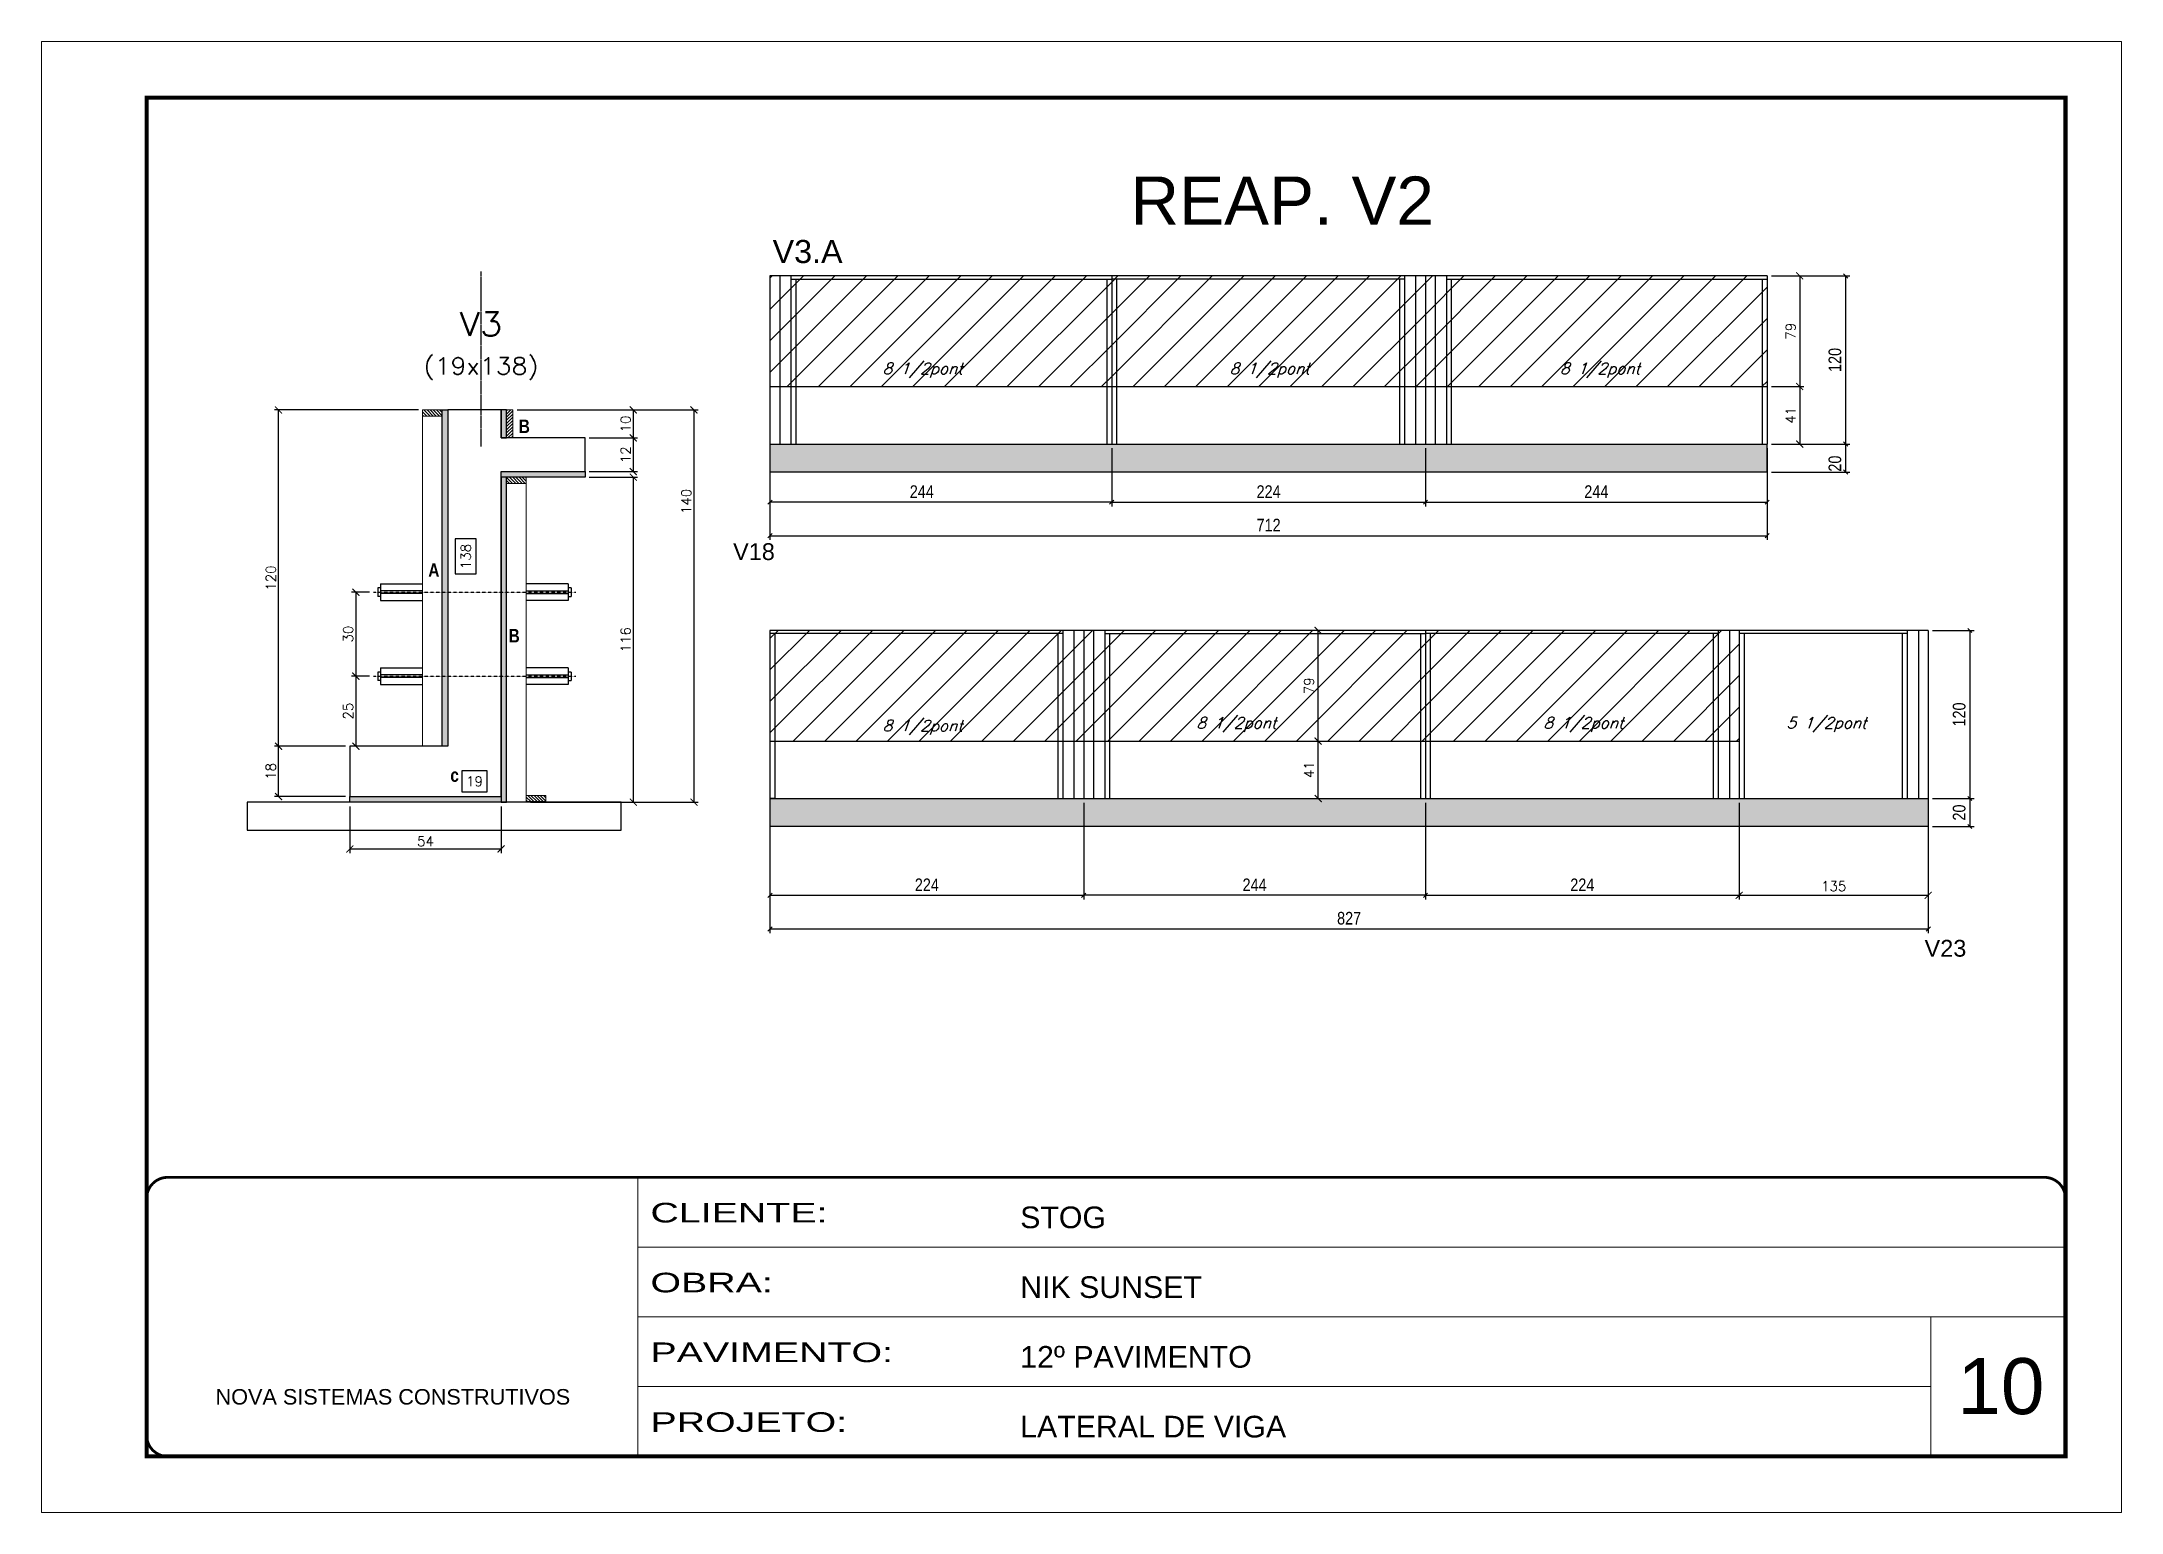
# Model space of a CAD drawing. Extents: x -10448 to -1189, y -11772 to 17235.
# Drawn here: x -8850 to -7365, y 13497 to 14547 of the extents above; entities that cross this region are included whole.
import ezdxf
from ezdxf.enums import TextEntityAlignment as Align

# ---------------------------------------------------------------- set-up
doc = ezdxf.new("R2010")
doc.units = 0
for name, pattern in [('CONTINUO', [0]), ('DASHED', [0.75, 0.5, -0.25]), ('HIDDEN', [0.375, 0.25, -0.125])]:
    doc.linetypes.add(name, pattern=pattern)
for name, color, linetype in [('5', 5, 'Continuous'), ('barrote', 251, 'Continuous'), ('COTA', 241, 'Continuous'), ('Cota Seção (2x)', 4, 'Continuous'), ('detalhes', 4, 'Continuous'), ('NOMENCLATURA', 7, 'Continuous'), ('Painéis', 200, 'Continuous'), ('PONTALETE', 7, 'Continuous'), ('Reaproveitamento', 251, 'Continuous'), ('SARR_2.2x7', 40, 'Continuous'), ('SARR_3.5x7', 81, 'Continuous'), ('TENSOR', 3, 'Continuous'), ('texto', 7, 'Continuous'), ('Texto de Titulo', 7, 'Continuous'), ('Texto Qtd Sarr', 242, 'Continuous')]:
    doc.layers.add(name, color=color, linetype=linetype)
for name, color, linetype, lineweight in [('CARIMBO', 255, 'Continuous', 9), ('CONCRETO', 251, 'Continuous', 25), ('Folhas', 255, 'Continuous', 9), ('Hachura', 251, 'Continuous', 9), ('Madeira', 126, 'Continuous', 18), ('SARRAFO DE PRESSAO', 251, 'DASHED', 9), ('Texto Seção', 7, 'Continuous', 15)]:
    doc.layers.add(name, color=color, linetype=linetype, lineweight=lineweight)
doc.styles.add('ARIAL', font='arial.ttf')
doc.styles.add('COTA TECNICA-50', font='techl___.ttf', dxfattribs={"height": 9})
doc.styles.add('Romans', font='romans.shx')
doc.styles.get("Standard").update_dxf_attribs({"font": 'arial.ttf'})
doc.styles.add('TECNICA', font='techb___.ttf', dxfattribs={"height": 10})
doc.styles.add('Tecnologia', font='')
doc.styles.get('Tecnologia').set_extended_font_data('Forgotten Futurist')
doc.dimstyles.new('COTA PAINEL-50', dxfattribs={"dimtxt": 9, "dimasz": 3, "dimexe": 3, "dimexo": 3, "dimgap": 3, "dimtad": 1, "dimdec": 1, "dimzin": 12, "dimdsep": 46, "dimtxsty": 'COTA TECNICA-50', "dimblk1": 'OBLIQUE', "dimblk2": 'OBLIQUE', "dimsah": 1, "dimcen": 0.9, "dimclrd": 4, "dimclre": 4, "dimclrt": 240, "dimadec": 1, "dimazin": 3, "dimtfac": 1, "dimtdec": 1, "dimtmove": 0, "dimatfit": 3, "dimfxl": 1, "dimtolj": 1, "dimtzin": 12, "dimarcsym": 0})
doc.dimstyles.new('Cota Paínel', dxfattribs={"dimtxt": 7, "dimasz": 5, "dimexe": 3, "dimexo": 3, "dimgap": 3, "dimtad": 1, "dimdec": 1, "dimzin": 12, "dimdsep": 46, "dimtxsty": 'Romans', "dimblk": 'ARCHTICK', "dimcen": 0, "dimclrd": 4, "dimclre": 4, "dimclrt": 1, "dimadec": 1, "dimazin": 3, "dimtfac": 1, "dimtdec": 1, "dimtmove": 0, "dimatfit": 3, "dimldrblk": 'OBLIQUE', "dimfxl": 1, "dimtolj": 1, "dimtzin": 12, "dimarcsym": 0})
doc.dimstyles.new('Cota Seção (2x)', dxfattribs={"dimtxt": 7, "dimasz": 5, "dimexe": 3, "dimexo": 3, "dimgap": 2, "dimtad": 3, "dimdec": 1, "dimlfac": 0.5, "dimzin": 12, "dimdsep": 46, "dimtxsty": 'Romans', "dimblk": 'ARCHTICK', "dimcen": 0, "dimclrd": 4, "dimclre": 4, "dimclrt": 1, "dimadec": 1, "dimazin": 3, "dimtfac": 1, "dimtdec": 1, "dimtmove": 0, "dimatfit": 3, "dimldrblk": 'OBLIQUE', "dimfxl": 1, "dimtolj": 1, "dimtzin": 12, "dimarcsym": 0})
doc.dimstyles.new('Cota Seção interna', dxfattribs={"dimtxt": 7, "dimasz": 6, "dimexe": 0.18, "dimexo": 2, "dimgap": -4, "dimtad": 3, "dimdec": 1, "dimlfac": 0.5, "dimzin": 12, "dimdsep": 46, "dimtxsty": 'Romans', "dimblk": 'ARCHTICK', "dimcen": 0.09, "dimse1": 1, "dimse2": 1, "dimsd1": 1, "dimsd2": 1, "dimclrd": 180, "dimclre": 5, "dimclrt": 1, "dimadec": 0, "dimazin": 3, "dimtfac": 1, "dimtdec": 1, "dimtofl": 0, "dimtmove": 0, "dimatfit": 3, "dimldrblk": 'ARCHTICK', "dimfxl": 1, "dimtolj": 1, "dimtzin": 0, "dimarcsym": 0})
pattern_1 = [(45, (0, -34.507), (-11.22532, 11.22532), [])]

msp = doc.modelspace()

# ---------------------------------------------------------------- texts
at = {"layer": '5', "linetype": 'Continuous'}
for s, p in [('V18', (-8356.06, 14176.97)), ('V23', (-7505.33, 13893.8))]:
    msp.add_text(s, height=12, rotation=0.00004, dxfattribs=at).set_placement(p)
at = {"layer": 'CARIMBO', "style": 'ARIAL'}
msp.add_text('10', height=40, dxfattribs=at).set_placement((-7481.92, 13567.22))
at = {"layer": 'detalhes', "style": 'TECNICA'}
for s, p in [('B', (-8509.08, 14267.64)), ('A', (-8573.67, 14165.03)), ('B', (-8516.31, 14118.13)), ('c', (-8557.94, 14018.6))]:
    msp.add_text(s, height=9.6, rotation=360, dxfattribs=at).set_placement(p)
at = {"layer": 'NOMENCLATURA', "linetype": 'Continuous'}
msp.add_text('V3.A', height=16.5, dxfattribs=at).set_placement((-8327.83, 14388.97))
at = {"layer": 'PONTALETE', "linetype": 'Continuous'}
msp.add_text('REAP. V2', height=34.458, dxfattribs=at).set_placement((-8072.34, 14416.3))
at = {"layer": 'texto', "color": 2, "char_height": 8, "attachment_point": 5, "style": 'Romans'}
for s, insert in [('{\\Q19;\\C256;8 1/2pont}', (-8220.68, 14312.42)), ('{\\Q19;\\C256;8 1/2pont}', (-7972.88, 14312.42)), ('{\\Q19;\\C256;8 1/2pont}', (-7737.04, 14312.42)), ('{\\Q19;\\C256;8 1/2pont}', (-8220.68, 14057.4)), ('{\\Q19;\\C256;8 1/2pont}', (-7996.68, 14059.4)), ('{\\Q19;\\C256;8 1/2pont}', (-7748.88, 14059.4)), ('{\\Q19;\\C256;5 1/2pont}', (-7575.33, 14059.4))]:
    msp.add_mtext(s, dxfattribs=dict(at, insert=insert))

# ---------------------------------------------------------------- blocks, each defined once
blk = doc.blocks.new('9999999999')
at = {"color": 30, "linetype": 'CONTINUO'}
for p, q in [((98564.6, 34230.2), (98564.6, 34429.4)), ((98564.6, 34379.6), (99584, 34379.6)), ((98564.6, 34329.8), (99488, 34329.8)), ((99584, 34329.8), (99488, 34329.8)), ((99488, 34329.8), (99488, 34230.2)), ((98564.6, 34280), (99488, 34280))]:
    blk.add_line(p, q, dxfattribs=at)
at = {"color": 30, "linetype": 'CONTINUO', "const_width": 2}
blk.add_lwpolyline([(99584, 34230.2), (99584, 34414.4, 0.414214), (99569, 34429.4), (98229, 34429.4, 0.414214), (98214, 34414.4), (98214, 34245.2, 0.414214), (98229, 34230.2), (99584, 34230.2)], format="xyb", dxfattribs=at)
at = {"layer": 'Folhas'}
blk.add_lwpolyline([(98139, 34190.2), (99624, 34190.2), (99624, 35240.2), (98139, 35240.2)], close=True, dxfattribs=at)
at = {"layer": 'Folhas', "color": 30, "const_width": 3}
blk.add_lwpolyline([(98214, 34230.2), (99584, 34230.2), (99584, 35200.2), (98214, 35200.2)], close=True, dxfattribs=at)
at = {"color": 7, "linetype": 'Continuous', "ltscale": 5, "style": 'ARIAL'}
for s, height, p in [('STOG', 15.48, (98837.7, 34393.1)), ('NIK SUNSET', 15.48, (98837.7, 34343.3)), ('12º PAVIMENTO', 15.483, (98837.7, 34293.5)), ('NOVA SISTEMAS CONSTRUTIVOS', 11.059, (98263.2, 34267.2)), ('LATERAL DE VIGA', 15.483, (98837.7, 34243.7))]:
    blk.add_text(s, height=height, dxfattribs=at).set_placement(p)
at = {"layer": 'Folhas', "color": 7, "style": 'Tecnologia', "width": 1.5}
for s, p in [('CLIENTE:', (98573.7, 34397.2)), ('OBRA:', (98573.7, 34347.3)), ('PAVIMENTO:', (98573.7, 34297.5)), ('PROJETO:', (98573.7, 34247.7))]:
    blk.add_text(s, height=14, dxfattribs=at).set_placement(p)
blk = doc.blocks.new('_ArchTick')
at = {"color": 0, "linetype": 'ByBlock', "const_width": 0.15}
blk.add_lwpolyline([(-0.5, -0.5), (0.5, 0.5)], dxfattribs=at)
blk = doc.blocks.new('*D159')
at = {"layer": 'COTA', "color": 4, "lineweight": -2, "transparency": 16777216}
for p, q in [((-8510.3, 14284.1), (-8424.3, 14284.1)), ((-8427.3, 14284.1), (-8427.3, 14264.1)), ((-8458.7, 14264.1), (-8424.3, 14264.1))]:
    blk.add_line(p, q, dxfattribs=at)
at = {"layer": 'Defpoints', "color": 0, "transparency": 16777216}
for p in [(-8513.3, 14284.1), (-8461.7, 14264.1), (-8427.3, 14264.1)]:
    blk.add_point(p, dxfattribs=at)
at = {"layer": 'COTA', "color": 4, "lineweight": -2, "transparency": 16777216, "xscale": 5, "yscale": 5, "zscale": 5}
for p, rotation in [((-8427.3, 14284.1), 90), ((-8427.3, 14264.1), 270)]:
    blk.add_blockref('_ArchTick', p, dxfattribs=dict(at, rotation=rotation))
at = {"layer": 'COTA', "color": 1, "transparency": 16777216, "insert": (-8432.8, 14274.1), "char_height": 7, "attachment_point": 5, "rotation": 90, "style": 'Romans'}
blk.add_mtext('\\A1;10', dxfattribs=at)
blk = doc.blocks.new('_Oblique')
at = {"color": 0, "linetype": 'ByBlock', "lineweight": -2}
blk.add_line((-0.5, -0.5), (0.5, 0.5), dxfattribs=at)
blk = doc.blocks.new('*D160')
at = {"layer": 'COTA', "color": 4, "lineweight": -2, "transparency": 16777216}
for p, q in [((-8615.7, 14094), (-8628.4, 14094)), ((-8625.4, 14094), (-8625.4, 14044.1)), ((-8615.7, 14044.1), (-8628.4, 14044.1))]:
    blk.add_line(p, q, dxfattribs=at)
at = {"layer": 'Defpoints', "color": 0, "transparency": 16777216}
for p in [(-8612.7, 14094), (-8625.4, 14044.1), (-8612.7, 14044.1)]:
    blk.add_point(p, dxfattribs=at)
at = {"layer": 'COTA', "color": 4, "lineweight": -2, "transparency": 16777216, "xscale": 5, "yscale": 5, "zscale": 5}
for p, rotation in [((-8625.4, 14094), 90), ((-8625.4, 14044.1), 270)]:
    blk.add_blockref('_ArchTick', p, dxfattribs=dict(at, rotation=rotation))
at = {"layer": 'COTA', "color": 1, "transparency": 16777216, "insert": (-8630.9, 14069.1), "char_height": 7, "attachment_point": 5, "rotation": 90, "style": 'Romans'}
blk.add_mtext('\\A1;25', dxfattribs=at)
blk = doc.blocks.new('*D161')
at = {"layer": 'COTA', "color": 4, "lineweight": -2, "transparency": 16777216}
for p, q in [((-8458.7, 14264.1), (-8424.3, 14264.1)), ((-8427.3, 14264.1), (-8427.3, 14240.1)), ((-8458.7, 14240.1), (-8424.3, 14240.1))]:
    blk.add_line(p, q, dxfattribs=at)
at = {"layer": 'Defpoints', "color": 0, "transparency": 16777216}
for p in [(-8461.7, 14264.1), (-8461.7, 14240.1), (-8427.3, 14240.1)]:
    blk.add_point(p, dxfattribs=at)
at = {"layer": 'COTA', "color": 4, "lineweight": -2, "transparency": 16777216, "xscale": 5, "yscale": 5, "zscale": 5}
for p, rotation in [((-8427.3, 14264.1), 90), ((-8427.3, 14240.1), 270)]:
    blk.add_blockref('_ArchTick', p, dxfattribs=dict(at, rotation=rotation))
at = {"layer": 'COTA', "color": 1, "transparency": 16777216, "insert": (-8432.8, 14252.1), "char_height": 7, "attachment_point": 5, "rotation": 90, "style": 'Romans'}
blk.add_mtext('\\A1;12', dxfattribs=at)
blk = doc.blocks.new('*D162')
at = {"layer": 'COTA', "color": 4, "lineweight": -2, "transparency": 16777216}
for p, q in [((-8458.7, 14236.1), (-8424.3, 14236.1)), ((-8427.3, 14236.1), (-8427.3, 14004.1)), ((-8500.7, 14004.1), (-8424.3, 14004.1))]:
    blk.add_line(p, q, dxfattribs=at)
at = {"layer": 'Defpoints', "color": 0, "transparency": 16777216}
for p in [(-8461.7, 14236.1), (-8503.7, 14004.1), (-8427.3, 14004.1)]:
    blk.add_point(p, dxfattribs=at)
at = {"layer": 'COTA', "color": 4, "lineweight": -2, "transparency": 16777216, "xscale": 5, "yscale": 5, "zscale": 5}
for p, rotation in [((-8427.3, 14236.1), 90), ((-8427.3, 14004.1), 270)]:
    blk.add_blockref('_ArchTick', p, dxfattribs=dict(at, rotation=rotation))
at = {"layer": 'COTA', "color": 1, "transparency": 16777216, "insert": (-8432.8, 14120.1), "char_height": 7, "attachment_point": 5, "rotation": 90, "style": 'Romans'}
blk.add_mtext('\\A1;116', dxfattribs=at)
blk = doc.blocks.new('*D163')
at = {"layer": 'COTA', "color": 4, "lineweight": -2, "transparency": 16777216}
for p, q in [((-8510.3, 14284.1), (-8381, 14284.1)), ((-8384, 14284.1), (-8384, 14004.1)), ((-8500.7, 14004.1), (-8381, 14004.1))]:
    blk.add_line(p, q, dxfattribs=at)
at = {"layer": 'Defpoints', "color": 0, "transparency": 16777216}
for p in [(-8513.3, 14284.1), (-8503.7, 14004.1), (-8384, 14004.1)]:
    blk.add_point(p, dxfattribs=at)
at = {"layer": 'COTA', "color": 4, "lineweight": -2, "transparency": 16777216, "xscale": 5, "yscale": 5, "zscale": 5}
for p, rotation in [((-8384, 14284.1), 90), ((-8384, 14004.1), 270)]:
    blk.add_blockref('_ArchTick', p, dxfattribs=dict(at, rotation=rotation))
at = {"layer": 'COTA', "color": 1, "transparency": 16777216, "insert": (-8389.5, 14218.8), "char_height": 7, "attachment_point": 5, "rotation": 90, "style": 'Romans'}
blk.add_mtext('\\A1;140', dxfattribs=at)
blk = doc.blocks.new('*D164')
at = {"layer": 'Cota Seção (2x)', "color": 180, "lineweight": -2, "transparency": 16777216}
for p, q in [((-8539.4, 14192), (-8554.4, 14192)), ((-8554.4, 14192), (-8554.4, 14167)), ((-8539.4, 14167), (-8539.4, 14192)), ((-8554.4, 14167), (-8539.4, 14167))]:
    blk.add_line(p, q, dxfattribs=at)
at = {"layer": 'Defpoints', "color": 0, "transparency": 16777216}
for p in [(-8521.7, 14284.1), (-8535.4, 14008.1), (-8521.7, 14008.1)]:
    blk.add_point(p, dxfattribs=at)
at = {"layer": 'Cota Seção (2x)', "color": 1, "transparency": 16777216, "insert": (-8546.9, 14179.5), "char_height": 7, "attachment_point": 5, "rotation": 90, "style": 'Romans'}
blk.add_mtext('\\A1;138', dxfattribs=at)
blk = doc.blocks.new('*D165')
at = {"layer": 'COTA', "color": 4, "lineweight": -2, "transparency": 16777216}
for p, q in [((-8629.7, 14001.1), (-8629.7, 13967.7)), ((-8521.7, 14001.1), (-8521.7, 13967.7)), ((-8629.7, 13970.7), (-8521.7, 13970.7))]:
    blk.add_line(p, q, dxfattribs=at)
at = {"layer": 'Defpoints', "color": 0, "transparency": 16777216}
for p in [(-8629.7, 14004.1), (-8521.7, 14004.1), (-8521.7, 13970.7)]:
    blk.add_point(p, dxfattribs=at)
at = {"layer": 'COTA', "color": 4, "lineweight": -2, "transparency": 16777216, "xscale": 5, "yscale": 5, "zscale": 5, "rotation": 180}
blk.add_blockref('_ArchTick', (-8629.7, 13970.7), dxfattribs=at)
at = {"layer": 'COTA', "color": 4, "lineweight": -2, "transparency": 16777216, "xscale": 5, "yscale": 5, "zscale": 5}
blk.add_blockref('_ArchTick', (-8521.7, 13970.7), dxfattribs=at)
at = {"layer": 'COTA', "color": 1, "transparency": 16777216, "insert": (-8575.7, 13976.2), "char_height": 7, "attachment_point": 5, "style": 'Romans'}
blk.add_mtext('\\A1;54', dxfattribs=at)
blk = doc.blocks.new('*D166')
at = {"layer": 'Cota Seção (2x)', "color": 180, "lineweight": -2, "transparency": 16777216}
for p, q in [((-8531.7, 14026.5), (-8549.7, 14026.5)), ((-8549.7, 14026.5), (-8549.7, 14011.5)), ((-8531.7, 14011.5), (-8531.7, 14026.5)), ((-8549.7, 14011.5), (-8531.7, 14011.5))]:
    blk.add_line(p, q, dxfattribs=at)
at = {"layer": 'Defpoints', "color": 0, "transparency": 16777216}
for p in [(-8559.7, 14284.1), (-8521.7, 14284.1), (-8521.7, 14007.5)]:
    blk.add_point(p, dxfattribs=at)
at = {"layer": 'Cota Seção (2x)', "color": 1, "transparency": 16777216, "insert": (-8540.7, 14019), "char_height": 7, "attachment_point": 5, "style": 'Romans'}
blk.add_mtext('\\A1;19', dxfattribs=at)
blk = doc.blocks.new('*D167')
at = {"layer": 'COTA', "color": 4, "lineweight": -2, "transparency": 16777216}
for p, q in [((-8632.7, 14044.1), (-8683.6, 14044.1)), ((-8680.6, 14008.1), (-8680.6, 14044.1)), ((-8632.7, 14008.1), (-8683.6, 14008.1))]:
    blk.add_line(p, q, dxfattribs=at)
at = {"layer": 'Defpoints', "color": 0, "transparency": 16777216}
for p in [(-8680.6, 14044.1), (-8629.7, 14044.1), (-8629.7, 14008.1)]:
    blk.add_point(p, dxfattribs=at)
at = {"layer": 'COTA', "color": 4, "lineweight": -2, "transparency": 16777216, "xscale": 5, "yscale": 5, "zscale": 5}
for p, rotation in [((-8680.6, 14044.1), 90), ((-8680.6, 14008.1), 270)]:
    blk.add_blockref('_ArchTick', p, dxfattribs=dict(at, rotation=rotation))
at = {"layer": 'COTA', "color": 1, "transparency": 16777216, "insert": (-8686.1, 14026.1), "char_height": 7, "attachment_point": 5, "rotation": 90, "style": 'Romans'}
blk.add_mtext('\\A1;18', dxfattribs=at)
blk = doc.blocks.new('*D168')
at = {"layer": 'COTA', "color": 4, "lineweight": -2, "transparency": 16777216}
for p, q in [((-8580.7, 14284.1), (-8683.6, 14284.1)), ((-8680.6, 14044.1), (-8680.6, 14284.1)), ((-8632.7, 14044.1), (-8683.6, 14044.1))]:
    blk.add_line(p, q, dxfattribs=at)
at = {"layer": 'Defpoints', "color": 0, "transparency": 16777216}
for p in [(-8680.6, 14284.1), (-8577.7, 14284.1), (-8629.7, 14044.1)]:
    blk.add_point(p, dxfattribs=at)
at = {"layer": 'COTA', "color": 4, "lineweight": -2, "transparency": 16777216, "xscale": 5, "yscale": 5, "zscale": 5}
for p, rotation in [((-8680.6, 14284.1), 90), ((-8680.6, 14044.1), 270)]:
    blk.add_blockref('_ArchTick', p, dxfattribs=dict(at, rotation=rotation))
at = {"layer": 'COTA', "color": 1, "transparency": 16777216, "insert": (-8686.1, 14164.1), "char_height": 7, "attachment_point": 5, "rotation": 90, "style": 'Romans'}
blk.add_mtext('\\A1;120', dxfattribs=at)
blk = doc.blocks.new('titulo1')
at = {"layer": 'Defpoints', "color": 252, "linetype": 'HIDDEN', "ltscale": 2}
blk.add_line((0, 0), (0, 125), dxfattribs=at)
at = {"layer": 'Defpoints', "style": 'Romans', "oblique": 15}
blk.add_attdef('FOLHA', text='', height=10, dxfattribs=at).set_placement((0, 15.6), align=Align.MIDDLE_CENTER)
at = {"layer": 'Texto Qtd Sarr', "color": 3, "style": 'Romans', "oblique": 15}
for tag, height, p in [('TITULO', 17, (0, 71.4)), ('SEÇÃO', 12, (0, 41.5))]:
    blk.add_attdef(tag, text='', height=height, dxfattribs=at).set_placement(p, align=Align.MIDDLE_CENTER)
blk = doc.blocks.new('*D169')
at = {"layer": 'COTA', "color": 4, "lineweight": -2, "transparency": 16777216}
for p, q in [((-8615.7, 14154), (-8628.4, 14154)), ((-8625.4, 14154), (-8625.4, 14094.1)), ((-8615.7, 14094.1), (-8628.4, 14094.1))]:
    blk.add_line(p, q, dxfattribs=at)
at = {"layer": 'Defpoints', "color": 0, "transparency": 16777216}
for p in [(-8612.7, 14154), (-8625.4, 14094.1), (-8612.7, 14094.1)]:
    blk.add_point(p, dxfattribs=at)
at = {"layer": 'COTA', "color": 4, "lineweight": -2, "transparency": 16777216, "xscale": 5, "yscale": 5, "zscale": 5}
for p, rotation in [((-8625.4, 14154), 90), ((-8625.4, 14094.1), 270)]:
    blk.add_blockref('_ArchTick', p, dxfattribs=dict(at, rotation=rotation))
at = {"layer": 'COTA', "color": 1, "transparency": 16777216, "insert": (-8630.9, 14124.1), "char_height": 7, "attachment_point": 5, "rotation": 90, "style": 'Romans'}
blk.add_mtext('\\A1;30', dxfattribs=at)
blk = doc.blocks.new('*D170')
at = {"layer": 'COTA', "color": 4, "linetype": 'ByBlock', "lineweight": -2, "transparency": 16777216}
for p, q in [((-8085.7, 14256.8), (-8085.7, 14215.3)), ((-7861.7, 14256.8), (-7861.7, 14215.3)), ((-8085.7, 14218.3), (-7861.7, 14218.3))]:
    blk.add_line(p, q, dxfattribs=at)
at = {"layer": 'Defpoints', "color": 0, "linetype": 'ByBlock', "transparency": 16777216}
for p in [(-8085.7, 14259.8), (-7861.7, 14259.8), (-7861.7, 14218.3)]:
    blk.add_point(p, dxfattribs=at)
at = {"layer": 'COTA', "color": 4, "linetype": 'ByBlock', "lineweight": -2, "transparency": 16777216, "xscale": 3, "yscale": 3, "zscale": 3, "rotation": 180}
blk.add_blockref('_Oblique', (-8085.7, 14218.3), dxfattribs=at)
at = {"layer": 'COTA', "color": 4, "linetype": 'ByBlock', "lineweight": -2, "transparency": 16777216, "xscale": 3, "yscale": 3, "zscale": 3}
blk.add_blockref('_Oblique', (-7861.7, 14218.3), dxfattribs=at)
at = {"layer": 'COTA', "color": 240, "linetype": 'ByBlock', "transparency": 16777216, "insert": (-7973.7, 14225.8), "char_height": 9, "attachment_point": 5, "style": 'COTA TECNICA-50'}
blk.add_mtext('\\A1;224', dxfattribs=at)
blk = doc.blocks.new('*D171')
at = {"layer": 'COTA', "color": 4, "linetype": 'ByBlock', "lineweight": -2, "transparency": 16777216}
for p, q in [((-8329.7, 14256.8), (-8329.7, 14215.3)), ((-8085.7, 14256.8), (-8085.7, 14215.3)), ((-8085.7, 14218.3), (-8329.7, 14218.3))]:
    blk.add_line(p, q, dxfattribs=at)
at = {"layer": 'Defpoints', "color": 0, "linetype": 'ByBlock', "transparency": 16777216}
for p in [(-8329.7, 14259.8), (-8085.7, 14259.8), (-8329.7, 14218.3)]:
    blk.add_point(p, dxfattribs=at)
at = {"layer": 'COTA', "color": 4, "linetype": 'ByBlock', "lineweight": -2, "transparency": 16777216, "xscale": 3, "yscale": 3, "zscale": 3, "rotation": 180}
blk.add_blockref('_Oblique', (-8329.7, 14218.3), dxfattribs=at)
at = {"layer": 'COTA', "color": 4, "linetype": 'ByBlock', "lineweight": -2, "transparency": 16777216, "xscale": 3, "yscale": 3, "zscale": 3}
blk.add_blockref('_Oblique', (-8085.7, 14218.3), dxfattribs=at)
at = {"layer": 'COTA', "color": 240, "linetype": 'ByBlock', "transparency": 16777216, "insert": (-8221.3, 14225.8), "char_height": 9, "attachment_point": 5, "style": 'COTA TECNICA-50'}
blk.add_mtext('\\A1;244', dxfattribs=at)
blk = doc.blocks.new('*D172')
at = {"layer": 'COTA', "color": 4, "linetype": 'ByBlock', "lineweight": -2, "transparency": 16777216}
for p, q in [((-8329.7, 14256.8), (-8329.7, 14191.3)), ((-7617.7, 14236.8), (-7617.7, 14191.3)), ((-8329.7, 14194.3), (-7617.7, 14194.3))]:
    blk.add_line(p, q, dxfattribs=at)
at = {"layer": 'Defpoints', "color": 0, "linetype": 'ByBlock', "transparency": 16777216}
for p in [(-8329.7, 14259.8), (-7617.7, 14239.8), (-7617.7, 14194.3)]:
    blk.add_point(p, dxfattribs=at)
at = {"layer": 'COTA', "color": 4, "linetype": 'ByBlock', "lineweight": -2, "transparency": 16777216, "xscale": 3, "yscale": 3, "zscale": 3, "rotation": 180}
blk.add_blockref('_Oblique', (-8329.7, 14194.3), dxfattribs=at)
at = {"layer": 'COTA', "color": 4, "linetype": 'ByBlock', "lineweight": -2, "transparency": 16777216, "xscale": 3, "yscale": 3, "zscale": 3}
blk.add_blockref('_Oblique', (-7617.7, 14194.3), dxfattribs=at)
at = {"layer": 'COTA', "color": 240, "linetype": 'ByBlock', "transparency": 16777216, "insert": (-7973.7, 14201.9), "char_height": 9, "attachment_point": 5, "style": 'COTA TECNICA-50'}
blk.add_mtext('\\A1;712', dxfattribs=at)
blk = doc.blocks.new('*D173')
at = {"layer": 'COTA', "color": 4, "linetype": 'ByBlock', "lineweight": -2, "transparency": 16777216}
for p, q in [((-7861.7, 14256.8), (-7861.7, 14215.3)), ((-7617.7, 14256.8), (-7617.7, 14215.3)), ((-7861.7, 14218.3), (-7617.7, 14218.3))]:
    blk.add_line(p, q, dxfattribs=at)
at = {"layer": 'Defpoints', "color": 0, "linetype": 'ByBlock', "transparency": 16777216}
for p in [(-7861.7, 14259.8), (-7617.7, 14259.8), (-7617.7, 14218.3)]:
    blk.add_point(p, dxfattribs=at)
at = {"layer": 'COTA', "color": 4, "linetype": 'ByBlock', "lineweight": -2, "transparency": 16777216, "xscale": 3, "yscale": 3, "zscale": 3, "rotation": 180}
blk.add_blockref('_Oblique', (-7861.7, 14218.3), dxfattribs=at)
at = {"layer": 'COTA', "color": 4, "linetype": 'ByBlock', "lineweight": -2, "transparency": 16777216, "xscale": 3, "yscale": 3, "zscale": 3}
blk.add_blockref('_Oblique', (-7617.7, 14218.3), dxfattribs=at)
at = {"layer": 'COTA', "color": 240, "linetype": 'ByBlock', "transparency": 16777216, "insert": (-7739.7, 14225.8), "char_height": 9, "attachment_point": 5, "style": 'COTA TECNICA-50'}
blk.add_mtext('\\A1;244', dxfattribs=at)
blk = doc.blocks.new('*D174')
at = {"layer": 'COTA', "color": 4, "linetype": 'ByBlock', "lineweight": -2, "transparency": 16777216}
for p, q in [((-8329.7, 14003.7), (-8329.7, 13934.6)), ((-8105.7, 14003.7), (-8105.7, 13934.6)), ((-8329.7, 13937.6), (-8105.7, 13937.6))]:
    blk.add_line(p, q, dxfattribs=at)
at = {"layer": 'Defpoints', "color": 0, "linetype": 'ByBlock', "transparency": 16777216}
for p in [(-8329.7, 14006.7), (-8105.7, 14006.7), (-8105.7, 13937.6)]:
    blk.add_point(p, dxfattribs=at)
at = {"layer": 'COTA', "color": 4, "linetype": 'ByBlock', "lineweight": -2, "transparency": 16777216, "xscale": 3, "yscale": 3, "zscale": 3, "rotation": 180}
blk.add_blockref('_Oblique', (-8329.7, 13937.6), dxfattribs=at)
at = {"layer": 'COTA', "color": 4, "linetype": 'ByBlock', "lineweight": -2, "transparency": 16777216, "xscale": 3, "yscale": 3, "zscale": 3}
blk.add_blockref('_Oblique', (-8105.7, 13937.6), dxfattribs=at)
at = {"layer": 'COTA', "color": 240, "linetype": 'ByBlock', "transparency": 16777216, "insert": (-8217.7, 13945.1), "char_height": 9, "attachment_point": 5, "style": 'COTA TECNICA-50'}
blk.add_mtext('\\A1;224', dxfattribs=at)
blk = doc.blocks.new('*D175')
at = {"layer": 'COTA', "color": 4, "linetype": 'ByBlock', "lineweight": -2, "transparency": 16777216}
for p, q in [((-8105.7, 14003.7), (-8105.7, 13934.6)), ((-7861.7, 14003.7), (-7861.7, 13934.6)), ((-7861.7, 13937.6), (-8105.7, 13937.6))]:
    blk.add_line(p, q, dxfattribs=at)
at = {"layer": 'Defpoints', "color": 0, "linetype": 'ByBlock', "transparency": 16777216}
for p in [(-8105.7, 14006.7), (-7861.7, 14006.7), (-8105.7, 13937.6)]:
    blk.add_point(p, dxfattribs=at)
at = {"layer": 'COTA', "color": 4, "linetype": 'ByBlock', "lineweight": -2, "transparency": 16777216, "xscale": 3, "yscale": 3, "zscale": 3, "rotation": 180}
blk.add_blockref('_Oblique', (-8105.7, 13937.6), dxfattribs=at)
at = {"layer": 'COTA', "color": 4, "linetype": 'ByBlock', "lineweight": -2, "transparency": 16777216, "xscale": 3, "yscale": 3, "zscale": 3}
blk.add_blockref('_Oblique', (-7861.7, 13937.6), dxfattribs=at)
at = {"layer": 'COTA', "color": 240, "linetype": 'ByBlock', "transparency": 16777216, "insert": (-7983.7, 13945.1), "char_height": 9, "attachment_point": 5, "style": 'COTA TECNICA-50'}
blk.add_mtext('\\A1;244', dxfattribs=at)
blk = doc.blocks.new('*D176')
at = {"layer": 'COTA', "color": 4, "linetype": 'ByBlock', "lineweight": -2, "transparency": 16777216}
for p, q in [((-7502.7, 14003.7), (-7502.7, 13910.6)), ((-8329.7, 13983.7), (-8329.7, 13910.6)), ((-8329.7, 13913.6), (-7502.7, 13913.6))]:
    blk.add_line(p, q, dxfattribs=at)
at = {"layer": 'Defpoints', "color": 0, "linetype": 'ByBlock', "transparency": 16777216}
for p in [(-7502.7, 14006.7), (-8329.7, 13986.7), (-7502.7, 13913.6)]:
    blk.add_point(p, dxfattribs=at)
at = {"layer": 'COTA', "color": 4, "linetype": 'ByBlock', "lineweight": -2, "transparency": 16777216, "xscale": 3, "yscale": 3, "zscale": 3, "rotation": 180}
blk.add_blockref('_Oblique', (-8329.7, 13913.6), dxfattribs=at)
at = {"layer": 'COTA', "color": 4, "linetype": 'ByBlock', "lineweight": -2, "transparency": 16777216, "xscale": 3, "yscale": 3, "zscale": 3}
blk.add_blockref('_Oblique', (-7502.7, 13913.6), dxfattribs=at)
at = {"layer": 'COTA', "color": 240, "linetype": 'ByBlock', "transparency": 16777216, "insert": (-7916.2, 13921.2), "char_height": 9, "attachment_point": 5, "style": 'COTA TECNICA-50'}
blk.add_mtext('\\A1;827', dxfattribs=at)
blk = doc.blocks.new('*D177')
at = {"layer": 'COTA', "color": 4, "linetype": 'ByBlock', "lineweight": -2, "transparency": 16777216}
for p, q in [((-7861.7, 14003.7), (-7861.7, 13934.6)), ((-7637.7, 14003.7), (-7637.7, 13934.6)), ((-7861.7, 13937.6), (-7637.7, 13937.6))]:
    blk.add_line(p, q, dxfattribs=at)
at = {"layer": 'Defpoints', "color": 0, "linetype": 'ByBlock', "transparency": 16777216}
for p in [(-7861.7, 14006.7), (-7637.7, 14006.7), (-7637.7, 13937.6)]:
    blk.add_point(p, dxfattribs=at)
at = {"layer": 'COTA', "color": 4, "linetype": 'ByBlock', "lineweight": -2, "transparency": 16777216, "xscale": 3, "yscale": 3, "zscale": 3, "rotation": 180}
blk.add_blockref('_Oblique', (-7861.7, 13937.6), dxfattribs=at)
at = {"layer": 'COTA', "color": 4, "linetype": 'ByBlock', "lineweight": -2, "transparency": 16777216, "xscale": 3, "yscale": 3, "zscale": 3}
blk.add_blockref('_Oblique', (-7637.7, 13937.6), dxfattribs=at)
at = {"layer": 'COTA', "color": 240, "linetype": 'ByBlock', "transparency": 16777216, "insert": (-7749.7, 13945.1), "char_height": 9, "attachment_point": 5, "style": 'COTA TECNICA-50'}
blk.add_mtext('\\A1;224', dxfattribs=at)
blk = doc.blocks.new('*D178')
at = {"layer": 'COTA', "color": 4, "linetype": 'ByBlock', "lineweight": -2, "transparency": 16777216}
for p, q in [((-7499.7, 14126.7), (-7470, 14126.7)), ((-7473, 14126.7), (-7473, 14006.7)), ((-7499.7, 14006.7), (-7470, 14006.7))]:
    blk.add_line(p, q, dxfattribs=at)
at = {"layer": 'Defpoints', "color": 0, "linetype": 'ByBlock', "transparency": 16777216}
for p in [(-7502.7, 14126.7), (-7502.7, 14006.7), (-7473, 14006.7)]:
    blk.add_point(p, dxfattribs=at)
at = {"layer": 'COTA', "color": 4, "linetype": 'ByBlock', "lineweight": -2, "transparency": 16777216, "xscale": 3, "yscale": 3, "zscale": 3}
for p, rotation in [((-7473, 14126.7), 90), ((-7473, 14006.7), 270)]:
    blk.add_blockref('_Oblique', p, dxfattribs=dict(at, rotation=rotation))
at = {"layer": 'COTA', "color": 240, "linetype": 'ByBlock', "transparency": 16777216, "insert": (-7480.6, 14066.7), "char_height": 9, "attachment_point": 5, "rotation": 90, "style": 'COTA TECNICA-50'}
blk.add_mtext('\\A1;120', dxfattribs=at)
blk = doc.blocks.new('*D179')
at = {"layer": 'COTA', "color": 4, "linetype": 'ByBlock', "lineweight": -2, "transparency": 16777216}
for p, q in [((-7614.7, 14379.8), (-7558.7, 14379.8)), ((-7561.7, 14379.8), (-7561.7, 14259.8)), ((-7614.7, 14259.8), (-7558.7, 14259.8))]:
    blk.add_line(p, q, dxfattribs=at)
at = {"layer": 'Defpoints', "color": 0, "linetype": 'ByBlock', "transparency": 16777216}
for p in [(-7617.7, 14379.8), (-7617.7, 14259.8), (-7561.7, 14259.8)]:
    blk.add_point(p, dxfattribs=at)
at = {"layer": 'COTA', "color": 4, "linetype": 'ByBlock', "lineweight": -2, "transparency": 16777216, "xscale": 3, "yscale": 3, "zscale": 3}
for p, rotation in [((-7561.7, 14379.8), 90), ((-7561.7, 14259.8), 270)]:
    blk.add_blockref('_Oblique', p, dxfattribs=dict(at, rotation=rotation))
at = {"layer": 'COTA', "color": 240, "linetype": 'ByBlock', "transparency": 16777216, "insert": (-7569.3, 14319.8), "char_height": 9, "attachment_point": 5, "rotation": 90, "style": 'COTA TECNICA-50'}
blk.add_mtext('\\A1;120', dxfattribs=at)
blk = doc.blocks.new('*D180')
at = {"layer": 'COTA', "color": 4, "linetype": 'ByBlock', "lineweight": -2, "transparency": 16777216}
for p, q in [((-7614.7, 14259.8), (-7558.7, 14259.8)), ((-7561.7, 14259.8), (-7561.7, 14239.8)), ((-7614.7, 14239.8), (-7558.7, 14239.8))]:
    blk.add_line(p, q, dxfattribs=at)
at = {"layer": 'Defpoints', "color": 0, "linetype": 'ByBlock', "transparency": 16777216}
for p in [(-7617.7, 14259.8), (-7617.7, 14239.8), (-7561.7, 14239.8)]:
    blk.add_point(p, dxfattribs=at)
at = {"layer": 'COTA', "color": 4, "linetype": 'ByBlock', "lineweight": -2, "transparency": 16777216, "xscale": 3, "yscale": 3, "zscale": 3}
for p, rotation in [((-7561.7, 14259.8), 90), ((-7561.7, 14239.8), 270)]:
    blk.add_blockref('_Oblique', p, dxfattribs=dict(at, rotation=rotation))
at = {"layer": 'COTA', "color": 240, "linetype": 'ByBlock', "transparency": 16777216, "insert": (-7569.3, 14245.8), "char_height": 9, "attachment_point": 5, "rotation": 90, "style": 'COTA TECNICA-50'}
blk.add_mtext('\\A1;20', dxfattribs=at)
blk = doc.blocks.new('*D181')
at = {"layer": 'COTA', "color": 4, "linetype": 'ByBlock', "lineweight": -2, "transparency": 16777216}
for p, q in [((-7499.7, 14006.7), (-7470, 14006.7)), ((-7473, 14006.7), (-7473, 13986.7)), ((-7499.7, 13986.7), (-7470, 13986.7))]:
    blk.add_line(p, q, dxfattribs=at)
at = {"layer": 'Defpoints', "color": 0, "linetype": 'ByBlock', "transparency": 16777216}
for p in [(-7502.7, 14006.7), (-7502.7, 13986.7), (-7473, 13986.7)]:
    blk.add_point(p, dxfattribs=at)
at = {"layer": 'COTA', "color": 4, "linetype": 'ByBlock', "lineweight": -2, "transparency": 16777216, "xscale": 3, "yscale": 3, "zscale": 3}
for p, rotation in [((-7473, 14006.7), 90), ((-7473, 13986.7), 270)]:
    blk.add_blockref('_Oblique', p, dxfattribs=dict(at, rotation=rotation))
at = {"layer": 'COTA', "color": 240, "linetype": 'ByBlock', "transparency": 16777216, "insert": (-7480.6, 13996.7), "char_height": 9, "attachment_point": 5, "rotation": 90, "style": 'COTA TECNICA-50'}
blk.add_mtext('\\A1;20', dxfattribs=at)
blk = doc.blocks.new('*D182')
at = {"layer": 'COTA', "color": 4, "lineweight": -2, "transparency": 16777216}
for p, q in [((-7614.7, 14379.8), (-7591.5, 14379.8)), ((-7594.5, 14379.8), (-7594.5, 14300.8)), ((-7614.7, 14300.8), (-7591.5, 14300.8))]:
    blk.add_line(p, q, dxfattribs=at)
at = {"layer": 'Defpoints', "color": 0, "transparency": 16777216}
for p in [(-7617.7, 14379.8), (-7617.7, 14300.8), (-7594.5, 14300.8)]:
    blk.add_point(p, dxfattribs=at)
at = {"layer": 'COTA', "color": 4, "lineweight": -2, "transparency": 16777216, "xscale": 5, "yscale": 5, "zscale": 5}
for p, rotation in [((-7594.5, 14379.8), 90), ((-7594.5, 14300.8), 270)]:
    blk.add_blockref('_ArchTick', p, dxfattribs=dict(at, rotation=rotation))
at = {"layer": 'COTA', "color": 1, "transparency": 16777216, "insert": (-7601, 14340.3), "char_height": 7, "attachment_point": 5, "rotation": 90, "style": 'Romans'}
blk.add_mtext('\\A1;79', dxfattribs=at)
blk = doc.blocks.new('*D183')
at = {"layer": 'COTA', "color": 4, "lineweight": -2, "transparency": 16777216}
for p, q in [((-7614.7, 14300.8), (-7591.5, 14300.8)), ((-7594.5, 14300.8), (-7594.5, 14259.8)), ((-7614.7, 14259.8), (-7591.5, 14259.8))]:
    blk.add_line(p, q, dxfattribs=at)
at = {"layer": 'Defpoints', "color": 0, "transparency": 16777216}
for p in [(-7617.7, 14300.8), (-7617.7, 14259.8), (-7594.5, 14259.8)]:
    blk.add_point(p, dxfattribs=at)
at = {"layer": 'COTA', "color": 4, "lineweight": -2, "transparency": 16777216, "xscale": 5, "yscale": 5, "zscale": 5}
for p, rotation in [((-7594.5, 14300.8), 90), ((-7594.5, 14259.8), 270)]:
    blk.add_blockref('_ArchTick', p, dxfattribs=dict(at, rotation=rotation))
at = {"layer": 'COTA', "color": 1, "transparency": 16777216, "insert": (-7601, 14280.3), "char_height": 7, "attachment_point": 5, "rotation": 90, "style": 'Romans'}
blk.add_mtext('\\A1;41', dxfattribs=at)
blk = doc.blocks.new('*D184')
at = {"layer": 'COTA', "color": 4, "lineweight": -2, "transparency": 16777216}
for p, q in [((-7961, 14047.7), (-7935.3, 14047.7)), ((-7938.3, 14006.7), (-7938.3, 14047.7)), ((-7961, 14006.7), (-7935.3, 14006.7))]:
    blk.add_line(p, q, dxfattribs=at)
at = {"layer": 'Defpoints', "color": 0, "transparency": 16777216}
for p in [(-7964, 14047.7), (-7938.3, 14047.7), (-7964, 14006.7)]:
    blk.add_point(p, dxfattribs=at)
at = {"layer": 'COTA', "color": 4, "lineweight": -2, "transparency": 16777216, "xscale": 5, "yscale": 5, "zscale": 5}
for p, rotation in [((-7938.3, 14047.7), 90), ((-7938.3, 14006.7), 270)]:
    blk.add_blockref('_ArchTick', p, dxfattribs=dict(at, rotation=rotation))
at = {"layer": 'COTA', "color": 1, "transparency": 16777216, "insert": (-7944.8, 14027.2), "char_height": 7, "attachment_point": 5, "rotation": 90, "style": 'Romans'}
blk.add_mtext('\\A1;41', dxfattribs=at)
blk = doc.blocks.new('*D185')
at = {"layer": 'COTA', "color": 4, "lineweight": -2, "transparency": 16777216}
for p, q in [((-7938.3, 14047.7), (-7938.3, 14126.7)), ((-7961, 14047.7), (-7935.3, 14047.7))]:
    blk.add_line(p, q, dxfattribs=at)
at = {"layer": 'Defpoints', "color": 0, "transparency": 16777216}
for p in [(-7938.3, 14126.7), (-7938.3, 14126.7), (-7964, 14047.7)]:
    blk.add_point(p, dxfattribs=at)
at = {"layer": 'COTA', "color": 4, "lineweight": -2, "transparency": 16777216, "xscale": 5, "yscale": 5, "zscale": 5}
for p, rotation in [((-7938.3, 14126.7), 90), ((-7938.3, 14047.7), 270)]:
    blk.add_blockref('_ArchTick', p, dxfattribs=dict(at, rotation=rotation))
at = {"layer": 'COTA', "color": 1, "transparency": 16777216, "insert": (-7944.8, 14087.2), "char_height": 7, "attachment_point": 5, "rotation": 90, "style": 'Romans'}
blk.add_mtext('\\A1;79', dxfattribs=at)
blk = doc.blocks.new('*D186')
at = {"layer": 'COTA', "color": 4, "lineweight": -2, "transparency": 16777216}
for p, q in [((-7637.7, 14003.7), (-7637.7, 13934.6)), ((-7502.7, 14003.7), (-7502.7, 13934.6)), ((-7637.7, 13937.6), (-7502.7, 13937.6))]:
    blk.add_line(p, q, dxfattribs=at)
at = {"layer": 'Defpoints', "color": 0, "transparency": 16777216}
for p in [(-7637.7, 14006.7), (-7502.7, 14006.7), (-7502.7, 13937.6)]:
    blk.add_point(p, dxfattribs=at)
at = {"layer": 'COTA', "color": 4, "lineweight": -2, "transparency": 16777216, "xscale": 5, "yscale": 5, "zscale": 5, "rotation": 180}
blk.add_blockref('_ArchTick', (-7637.7, 13937.6), dxfattribs=at)
at = {"layer": 'COTA', "color": 4, "lineweight": -2, "transparency": 16777216, "xscale": 5, "yscale": 5, "zscale": 5}
blk.add_blockref('_ArchTick', (-7502.7, 13937.6), dxfattribs=at)
at = {"layer": 'COTA', "color": 1, "transparency": 16777216, "insert": (-7570.2, 13944.1), "char_height": 7, "attachment_point": 5, "style": 'Romans'}
blk.add_mtext('\\A1;135', dxfattribs=at)

# ---------------------------------------------------------------- dimensions: what is measured, and where the dimension line sits
at = {"layer": 'COTA'}
for base, p1, p2, dimstyle, picture, middle in [((-7594.45, 14300.76), (-7617.72, 14379.76), (-7617.72, 14300.76), 'Cota Paínel', '*D182', (-7600.95, 14340.26)), ((-8680.62, 14284.11), (-8629.72, 14044.11), (-8577.72, 14284.11), 'Cota Seção (2x)', '*D168', (-8686.12, 14164.11)), ((-8427.26, 14264.11), (-8513.32, 14284.11), (-8461.72, 14264.11), 'Cota Seção (2x)', '*D159', (-8432.76, 14274.11)), ((-8427.26, 14240.11), (-8461.72, 14264.11), (-8461.72, 14240.11), 'Cota Seção (2x)', '*D161', (-8432.76, 14252.11)), ((-8427.26, 14004.11), (-8461.72, 14236.11), (-8503.72, 14004.11), 'Cota Seção (2x)', '*D162', (-8432.76, 14120.11)), ((-8625.4087, 14094.1056), (-8612.7203, 14154.0057), (-8612.7203, 14094.1056), 'Cota Seção (2x)', '*D169', (-8630.9087, 14124.0556)), ((-8625.4087, 14044.1056), (-8612.7203, 14094.0057), (-8612.7203, 14044.1056), 'Cota Seção (2x)', '*D160', (-8630.9087, 14069.0556)), ((-7938.34, 14047.75), (-7963.97, 14006.75), (-7963.97, 14047.75), 'Cota Paínel', '*D184', (-7944.84, 14027.25)), ((-8680.62, 14044.11), (-8629.72, 14008.11), (-8629.72, 14044.11), 'Cota Seção (2x)', '*D167', (-8686.12, 14026.11))]:
    dim = msp.add_linear_dim(base=base, p1=p1, p2=p2, angle=90, dimstyle=dimstyle, dxfattribs=at)
    dim.commit()
    dim.dimension.update_dxf_attribs({"geometry": picture, "text_midpoint": middle})
at = {"layer": 'COTA', "linetype": 'ByBlock'}
for base, p1, p2, picture, middle in [((-7561.71, 14259.76), (-7617.72, 14379.76), (-7617.72, 14259.76), '*D179', (-7569.3, 14319.76)), ((-7473, 14006.75), (-7502.72, 14126.75), (-7502.72, 14006.75), '*D178', (-7480.6, 14066.75))]:
    dim = msp.add_linear_dim(base=base, p1=p1, p2=p2, angle=90, dimstyle='COTA PAINEL-50', dxfattribs=at)
    dim.commit()
    dim.dimension.update_dxf_attribs({"geometry": picture, "text_midpoint": middle})
at = {"layer": 'COTA'}
for base, p1, p2, picture, middle in [((-7594.45, 14259.76), (-7617.72, 14300.76), (-7617.72, 14259.76), '*D183', (-7600.95, 14280.26)), ((-7938.34, 14126.75), (-7963.97, 14047.75), (-7938.34, 14126.75), '*D185', (-7944.84, 14087.25))]:
    dim = msp.add_linear_dim(base=base, p1=p1, p2=p2, angle=90, dimstyle='Cota Paínel', override={"dimtmove": 1}, dxfattribs=at)
    dim.commit()
    dim.dimension.update_dxf_attribs({"geometry": picture, "text_midpoint": middle})
dim = msp.add_linear_dim(base=(-8384.03, 14004.11), p1=(-8513.32, 14284.11), p2=(-8503.72, 14004.11), angle=90, dimstyle='Cota Seção (2x)', dxfattribs=at)
dim.commit()
dim.dimension.update_dxf_attribs({"geometry": '*D163', "text_midpoint": (-8384.03, 14218.82), "dimtype": 160})
at = {"layer": 'COTA', "linetype": 'ByBlock'}
for base, p1, p2, picture, middle in [((-8329.72, 14218.26), (-8085.72, 14259.76), (-8329.72, 14259.76), '*D171', (-8221.3, 14218.26)), ((-8105.72, 13937.57), (-7861.72, 14006.75), (-8105.72, 14006.75), '*D175', (-7983.72, 13937.57))]:
    dim = msp.add_linear_dim(base=base, p1=p1, p2=p2, dimstyle='COTA PAINEL-50', override={"dimarcsym": 1}, dxfattribs=at)
    dim.commit()
    dim.dimension.update_dxf_attribs({"geometry": picture, "text_midpoint": middle, "dimtype": 160})
for base, p1, p2, picture, middle in [((-7617.72, 14194.34), (-8329.72, 14259.76), (-7617.72, 14239.76), '*D172', (-7973.72, 14201.9)), ((-7861.72, 14218.26), (-8085.72, 14259.76), (-7861.72, 14259.76), '*D170', (-7973.72, 14225.82)), ((-7617.72, 14218.26), (-7861.72, 14259.76), (-7617.72, 14259.76), '*D173', (-7739.72, 14225.82)), ((-8105.72, 13937.57), (-8329.72, 14006.75), (-8105.72, 14006.75), '*D174', (-8217.72, 13945.13)), ((-7502.72, 13913.65), (-8329.72, 13986.75), (-7502.72, 14006.75), '*D176', (-7916.22, 13921.23)), ((-7637.72, 13937.57), (-7861.72, 14006.75), (-7637.72, 14006.75), '*D177', (-7749.72, 13945.13))]:
    dim = msp.add_linear_dim(base=base, p1=p1, p2=p2, dimstyle='COTA PAINEL-50', override={"dimarcsym": 1}, dxfattribs=at)
    dim.commit()
    dim.dimension.update_dxf_attribs({"geometry": picture, "text_midpoint": middle})
for base, p1, p2, picture, middle in [((-7561.71, 14239.76), (-7617.72, 14259.76), (-7617.72, 14239.76), '*D180', (-7561.71, 14245.76)), ((-7473, 13986.75), (-7502.72, 14006.75), (-7502.72, 13986.75), '*D181', (-7473, 13996.75))]:
    dim = msp.add_linear_dim(base=base, p1=p1, p2=p2, angle=270, dimstyle='COTA PAINEL-50', dxfattribs=at)
    dim.commit()
    dim.dimension.update_dxf_attribs({"geometry": picture, "text_midpoint": middle, "dimtype": 160})
at = {"layer": 'COTA'}
for base, p1, p2, dimstyle, picture, middle in [((-8521.72, 13970.66), (-8629.72, 14004.11), (-8521.72, 14004.11), 'Cota Seção (2x)', '*D165', (-8575.72, 13976.16)), ((-7502.72, 13937.57), (-7637.72, 14006.75), (-7502.72, 14006.75), 'Cota Paínel', '*D186', (-7570.22, 13944.07))]:
    dim = msp.add_linear_dim(base=base, p1=p1, p2=p2, dimstyle=dimstyle, dxfattribs=at)
    dim.commit()
    dim.dimension.update_dxf_attribs({"geometry": picture, "text_midpoint": middle})
at = {"layer": 'Cota Seção (2x)'}
dim = msp.add_linear_dim(base=(-8521.72, 14007.52), p1=(-8559.72, 14284.11), p2=(-8521.72, 14284.11), dimstyle='Cota Seção interna', dxfattribs=at)
dim.commit()
dim.dimension.update_dxf_attribs({"geometry": '*D166', "text_midpoint": (-8540.72, 14007.52), "dimtype": 160})
dim = msp.add_linear_dim(base=(-8535.41, 14008.11), p1=(-8521.72, 14284.11), p2=(-8521.72, 14008.11), angle=90, dimstyle='Cota Seção interna', dxfattribs=at)
dim.commit()
dim.dimension.update_dxf_attribs({"geometry": '*D164', "text_midpoint": (-8535.41, 14179.47), "dimtype": 160})

# ---------------------------------------------------------------- hatches: boundary and pattern name
at = {"layer": 'COTA', "linetype": 'ByBlock'}
h = msp.add_hatch(dxfattribs=at)
h.set_pattern_fill('AR-CONC', color=256, scale=0.03)
h.set_pattern_definition([(50, (0, -34.5066), (5.4655401, -0.4781726), [0.5715, -6.2865]), (355, (0, -34.5066), (-1.0573026, 5.7317054), [0.4572, -5.0292175]), (100.451445, (0.4555, -34.5464), (4.4082374, 5.2535326), [0.4857003, -5.3427073]), (46.1842, (0, -32.9826), (8.1323712, -1.2612698), [0.85725, -9.42975]), (96.63556, (0.678, -33.088), (7.122124, 7.4227837), [0.7285507, -8.0140682]), (351.18415, (0, -32.9826), (7.122124, 7.4227837), [0.685799, -7.543792]), (21, (0.762, -33.3636), (4.5484317, -3.067956), [0.5715, -6.2865]), (326, (0.762, -33.3636), (1.8540609, 5.525639), [0.4572, -5.0292]), (71.451445, (1.141, -33.619), (6.4024926, 2.457683), [0.4857003, -5.3426981]), (37.5, (0, -34.5066), (0.0926581, 2.53665117), [0, -4.96824, 0, -5.1054, 0, -5.04825]), (7.5, (0, -34.5066), (2.00458988, 3.00541724), [0, -2.91084, 0, -4.85394, 0, -1.92405]), (327.5, (-1.6993, -34.5066), (4.06771786, -0.17186232), [0, -1.905, 0, -5.9436, 0, -7.8867]), (317.5, (-2.4613, -34.5066), (4.44387544, 0.7627947), [0, -2.4765, 0, -3.94716, 0, -5.6007])])
h.paths.add_polyline_path([(-8329.72, 14259.76), (-8329.72, 14239.76), (-7861.72, 14239.76), (-7617.72, 14239.76), (-7617.72, 14259.76), (-7861.72, 14259.76)])
h = msp.add_hatch(dxfattribs=at)
h.set_pattern_fill('AR-CONC', color=256, scale=0.03)
h.paths.add_polyline_path([(-7822.22, 13986.75), (-7502.72, 13986.75), (-7502.72, 14006.75), (-7822.22, 14006.75), (-8105.72, 14006.75), (-8329.72, 14006.75), (-8329.72, 13986.75), (-8105.72, 13986.75)])
at = {"layer": 'Hachura'}
h = msp.add_hatch(dxfattribs=at)
h.set_pattern_fill('ANSI31', color=256, scale=0.5, angle=90, style=0)
h.set_pattern_definition([(135, (-31322.5823, 22587.3493), (-1.12253202, -1.12253202), [])])
h.paths.add_polyline_path([(-8577.72, 14284.11), (-8577.72, 14279.71), (-8563.72, 14279.71), (-8563.72, 14284.11)])
h = msp.add_hatch(color=256, dxfattribs=at)
h.dxf.hatch_style = 1
h.paths.add_polyline_path([(-8559.72, 14284.11), (-8563.72, 14284.11), (-8563.72, 14044.11), (-8559.72, 14044.11)])
h = msp.add_hatch(color=256, dxfattribs=at)
h.dxf.hatch_style = 1
h.paths.add_polyline_path([(-8517.72, 14284.11), (-8521.72, 14284.11), (-8521.72, 14264.11), (-8517.72, 14264.11)])
h = msp.add_hatch(dxfattribs=at)
h.set_pattern_fill('ANSI31', color=256, scale=0.5, angle=360, style=0)
h.set_pattern_definition([(45, (-32.4766, 37424.484), (-1.12253202, 1.12253202), [])])
h.paths.add_polyline_path([(-8517.72, 14284.11), (-8513.32, 14284.11), (-8513.32, 14264.11), (-8517.72, 14264.11)])
h = msp.add_hatch(color=256, dxfattribs=at)
h.dxf.hatch_style = 1
h.paths.add_polyline_path([(-8521.72, 14236.11), (-8521.72, 14240.11), (-8461.72, 14240.11), (-8461.72, 14236.11)])
h = msp.add_hatch(color=256, dxfattribs=at)
h.dxf.hatch_style = 1
h.paths.add_polyline_path([(-8521.72, 14004.11), (-8517.72, 14004.11), (-8517.72, 14236.11), (-8521.72, 14236.11)])
h = msp.add_hatch(dxfattribs=at)
h.set_pattern_fill('ANSI31', color=256, scale=0.5, angle=270, style=0)
h.set_pattern_definition([(315, (14636.658, 5750.8618), (1.12253202, 1.12253202), [])])
h.paths.add_polyline_path([(-8503.72, 14236.11), (-8503.72, 14231.71), (-8517.72, 14231.71), (-8517.72, 14236.11)])
h = msp.add_hatch(color=256, dxfattribs=at)
h.dxf.hatch_style = 1
h.paths.add_polyline_path([(-8629.72, 14004.11), (-8629.72, 14008.11), (-8521.72, 14008.11), (-8521.72, 14004.11)])
h = msp.add_hatch(dxfattribs=at)
h.set_pattern_fill('ANSI31', color=256, scale=0.5, angle=270, style=0)
h.set_pattern_definition([(315, (14492.658, 5774.8618), (1.12253202, 1.12253202), [])])
h.paths.add_polyline_path([(-8489.72, 14004.51), (-8489.72, 14008.91), (-8503.72, 14008.91), (-8503.72, 14004.51)])
at = {"layer": 'Reaproveitamento'}
h = msp.add_hatch(dxfattribs=at)
h.set_pattern_fill('ANSI31', color=256, scale=5)
h.set_pattern_definition(pattern_1)
h.paths.add_polyline_path([(-8085.72, 14300.76), (-8085.72, 14379.76), (-8329.72, 14379.76), (-8329.72, 14300.76)])
h = msp.add_hatch(dxfattribs=at)
h.set_pattern_fill('ANSI31', color=256, scale=5)
h.set_pattern_definition(pattern_1)
h.paths.add_polyline_path([(-7861.72, 14300.76), (-7861.72, 14379.76), (-8085.72, 14379.76), (-8085.72, 14300.76)])
h = msp.add_hatch(dxfattribs=at)
h.set_pattern_fill('ANSI31', color=256, scale=5)
h.set_pattern_definition(pattern_1)
h.paths.add_polyline_path([(-7617.72, 14300.76), (-7617.72, 14379.76), (-7861.72, 14379.76), (-7861.72, 14300.76)])
h = msp.add_hatch(dxfattribs=at)
h.set_pattern_fill('ANSI31', color=256, scale=5)
h.paths.add_polyline_path([(-8329.72, 14126.75), (-8329.72, 14047.75), (-8105.72, 14047.75), (-8105.72, 14126.75)])
h = msp.add_hatch(dxfattribs=at)
h.set_pattern_fill('ANSI31', color=256, scale=5)
h.paths.add_polyline_path([(-8105.72, 14126.75), (-8105.72, 14047.75), (-7861.72, 14047.75), (-7861.72, 14126.75)])
h = msp.add_hatch(dxfattribs=at)
h.set_pattern_fill('ANSI31', color=256, scale=5)
h.paths.add_polyline_path([(-7822.22, 14126.75), (-7861.72, 14126.75), (-7861.72, 14047.75), (-7637.72, 14047.75), (-7637.72, 14126.75)])

# ---------------------------------------------------------------- linework, layer by layer
at = {"ltscale": 3}
for p, q in [((-8609.72, 14157.01), (-8609.72, 14151.01)), ((-8607.72, 14157.01), (-8609.72, 14157.01)), ((-8607.72, 14160.01), (-8607.72, 14148.01)), ((-8607.72, 14160.01), (-8577.72, 14160.01)), ((-8577.72, 14155.01), (-8607.72, 14155.01)), ((-8577.72, 14153.01), (-8607.72, 14153.01)), ((-8473.72, 14160.01), (-8503.72, 14160.01)), ((-8503.72, 14155.01), (-8473.72, 14155.01)), ((-8503.72, 14153.01), (-8473.72, 14153.01)), ((-8473.72, 14160.01), (-8473.72, 14148.01)), ((-8471.72, 14157.01), (-8473.72, 14157.01)), ((-8471.72, 14157.01), (-8471.72, 14151.01)), ((-8607.72, 14151.01), (-8609.72, 14151.01)), ((-8607.72, 14148.01), (-8577.72, 14148.01)), ((-8473.72, 14148.01), (-8503.72, 14148.01)), ((-8473.72, 14151.01), (-8471.72, 14151.01)), ((-8609.72, 14097.01), (-8609.72, 14091.01)), ((-8607.72, 14097.01), (-8609.72, 14097.01)), ((-8607.72, 14100.01), (-8607.72, 14088.01)), ((-8607.72, 14100.01), (-8577.72, 14100.01)), ((-8577.72, 14095.01), (-8607.72, 14095.01)), ((-8577.72, 14093.01), (-8607.72, 14093.01)), ((-8473.72, 14100.01), (-8503.72, 14100.01)), ((-8503.72, 14095.01), (-8473.72, 14095.01)), ((-8503.72, 14093.01), (-8473.72, 14093.01)), ((-8473.72, 14100.01), (-8473.72, 14088.01)), ((-8471.72, 14097.01), (-8473.72, 14097.01)), ((-8471.72, 14097.01), (-8471.72, 14091.01)), ((-8607.72, 14091.01), (-8609.72, 14091.01)), ((-8607.72, 14088.01), (-8577.72, 14088.01)), ((-8473.72, 14088.01), (-8503.72, 14088.01)), ((-8473.72, 14091.01), (-8471.72, 14091.01))]:
    msp.add_line(p, q, dxfattribs=at)
at = {"layer": 'barrote'}
msp.add_lwpolyline([(-8702.9, 13984.11), (-8435.99, 13984.11), (-8435.99, 14004.11), (-8702.9, 14004.11)], close=True, dxfattribs=at)
at = {"layer": 'CONCRETO'}
for points in [[(-8559.72, 14284.11), (-8559.72, 14044.11), (-8629.72, 14044.11), (-8629.72, 14008.11), (-8629.72, 14008.11), (-8629.72, 14008.11), (-8521.72, 14008.11), (-8521.72, 14240.11), (-8461.72, 14240.11), (-8461.72, 14264.11), (-8521.72, 14264.11)], [(-8521.72, 14264.11), (-8521.72, 14276.11), (-8521.72, 14284.11), (-8559.72, 14284.11)]]:
    msp.add_lwpolyline(points, dxfattribs=at)
at = {"layer": 'COTA', "linetype": 'ByBlock'}
for p, q in [((-8329.72, 14259.76), (-8329.72, 14239.76)), ((-8329.72, 14259.76), (-8329.72, 14239.76)), ((-7617.72, 14239.76), (-7617.72, 14259.76)), ((-8329.72, 14006.75), (-8329.72, 13986.75)), ((-8329.72, 14006.75), (-8329.72, 13986.75)), ((-7502.72, 14006.75), (-7502.72, 13986.75))]:
    msp.add_line(p, q, dxfattribs=at)
for points in [[(-7861.72, 14239.76), (-8329.72, 14239.76)], [(-7617.72, 14239.76), (-7861.72, 14239.76)], [(-7502.72, 13986.75), (-7822.22, 13986.75), (-8105.72, 13986.75), (-8329.72, 13986.75)]]:
    msp.add_lwpolyline(points, dxfattribs=at)
at = {"layer": 'Madeira'}
for points in [[(-8577.72, 14284.11), (-8577.72, 14279.71), (-8563.72, 14279.71), (-8563.72, 14284.11)], [(-8577.72, 14044.11), (-8563.72, 14044.11), (-8563.72, 14284.11), (-8577.72, 14284.11)], [(-8517.72, 14284.11), (-8513.32, 14284.11), (-8513.32, 14264.11), (-8517.72, 14264.11)], [(-8503.72, 14236.11), (-8503.72, 14231.71), (-8517.72, 14231.71), (-8517.72, 14236.11)], [(-8503.72, 14236.11), (-8517.72, 14236.11), (-8517.72, 14004.11), (-8503.72, 14004.11)], [(-8489.72, 14004.51), (-8489.72, 14008.91), (-8503.72, 14008.91), (-8503.72, 14004.51)]]:
    msp.add_lwpolyline(points, close=True, dxfattribs=at)
at = {"layer": 'Painéis', "linetype": 'Continuous'}
for p, q in [((-8329.72, 14379.76), (-8329.72, 14259.76)), ((-8085.72, 14379.76), (-8085.72, 14259.76)), ((-7861.72, 14379.76), (-7861.72, 14259.76)), ((-7861.72, 14379.76), (-7861.72, 14259.76)), ((-7617.72, 14379.76), (-7617.72, 14259.76)), ((-8329.72, 14126.75), (-8329.72, 14006.75)), ((-8105.72, 14126.75), (-8105.72, 14006.75)), ((-8105.72, 14126.75), (-8105.72, 14006.75)), ((-7861.72, 14126.75), (-7861.72, 14006.75)), ((-7637.72, 14126.75), (-7637.72, 14006.75)), ((-7502.72, 14126.75), (-7502.72, 14006.75))]:
    msp.add_line(p, q, dxfattribs=at)
for points in [[(-7861.72, 14379.76), (-8329.72, 14379.76)], [(-7617.72, 14379.76), (-7861.72, 14379.76)], [(-8329.72, 14300.76), (-7617.72, 14300.76)], [(-8329.72, 14259.76), (-7861.72, 14259.76)], [(-7861.72, 14259.76), (-7617.72, 14259.76)], [(-8105.72, 14126.75), (-8329.72, 14126.75)], [(-7822.22, 14126.75), (-8105.72, 14126.75)], [(-7502.72, 14126.75), (-7822.22, 14126.75)], [(-8329.72, 14047.75), (-7637.72, 14047.75)], [(-8329.72, 14006.75), (-8105.72, 14006.75)], [(-8105.72, 14006.75), (-7822.22, 14006.75)], [(-7822.22, 14006.75), (-7502.72, 14006.75)]]:
    msp.add_lwpolyline(points, dxfattribs=at)
at = {"layer": 'Painéis'}
for points in [[(-8563.72, 14284.11), (-8559.72, 14284.11), (-8559.72, 14044.11), (-8563.72, 14044.11)], [(-8517.72, 14284.11), (-8521.72, 14284.11), (-8521.72, 14264.11), (-8517.72, 14264.11)], [(-8521.72, 14236.11), (-8521.72, 14240.11), (-8461.72, 14240.11), (-8461.72, 14236.11)], [(-8517.72, 14236.11), (-8521.72, 14236.11), (-8521.72, 14004.11), (-8517.72, 14004.11)], [(-8629.72, 14004.11), (-8629.72, 14008.11), (-8521.72, 14008.11), (-8521.72, 14004.11)]]:
    msp.add_lwpolyline(points, close=True, dxfattribs=at)
at = {"layer": 'SARR_2.2x7', "linetype": 'Continuous'}
for p, q in [((-8322.72, 14379.76), (-8322.72, 14300.76)), ((-8314.72, 14377.56), (-8085.72, 14377.56)), ((-7876.72, 14377.56), (-8085.72, 14377.56)), ((-7868.72, 14379.76), (-7868.72, 14300.76)), ((-7854.72, 14379.76), (-7854.72, 14300.76)), ((-7846.72, 14377.56), (-7617.72, 14377.56)), ((-8322.72, 14300.76), (-8322.72, 14259.76)), ((-7868.72, 14300.76), (-7868.72, 14259.76)), ((-7854.72, 14300.76), (-7854.72, 14259.76)), ((-8120.72, 14124.55), (-8329.72, 14124.55)), ((-8112.72, 14126.75), (-8112.72, 14047.75)), ((-8098.72, 14126.75), (-8098.72, 14047.75)), ((-8090.72, 14124.55), (-7861.72, 14124.55)), ((-7652.72, 14124.55), (-7861.72, 14124.55)), ((-7644.72, 14126.75), (-7644.72, 14047.75)), ((-7517.72, 14124.55), (-7637.72, 14124.55)), ((-7509.72, 14126.75), (-7509.72, 14006.75)), ((-8112.72, 14047.75), (-8112.72, 14006.75)), ((-8098.72, 14047.75), (-8098.72, 14006.75)), ((-7644.72, 14047.75), (-7644.72, 14006.75))]:
    msp.add_line(p, q, dxfattribs=at)
at = {"layer": 'SARR_3.5x7'}
for p, q in [((-8314.72, 14379.76), (-8314.72, 14259.76)), ((-8311.22, 14377.56), (-8311.22, 14259.76)), ((-8089.22, 14377.56), (-8089.22, 14259.76)), ((-8082.22, 14377.56), (-8082.22, 14259.76)), ((-7880.22, 14377.56), (-7880.22, 14259.76)), ((-7876.72, 14379.76), (-7876.72, 14259.76)), ((-7846.72, 14379.76), (-7846.72, 14259.76)), ((-7843.22, 14377.56), (-7843.22, 14259.76)), ((-7621.22, 14377.56), (-7621.22, 14259.76)), ((-8314.72, 14259.76), (-8311.22, 14259.76)), ((-8089.22, 14259.76), (-8082.22, 14259.76)), ((-8085.72, 14259.76), (-8085.72, 14259.76)), ((-7880.22, 14259.76), (-7876.72, 14259.76)), ((-7846.72, 14259.76), (-7843.22, 14259.76)), ((-7621.22, 14259.76), (-7617.72, 14259.76)), ((-7617.72, 14259.76), (-7617.72, 14259.76)), ((-8326.22, 14124.55), (-8326.22, 14006.75)), ((-8124.22, 14124.55), (-8124.22, 14006.75)), ((-8120.72, 14126.75), (-8120.72, 14006.75)), ((-8090.72, 14126.75), (-8090.72, 14006.75)), ((-8087.22, 14124.55), (-8087.22, 14006.75)), ((-7865.22, 14124.55), (-7865.22, 14006.75)), ((-7858.22, 14124.55), (-7858.22, 14006.75)), ((-7656.22, 14124.55), (-7656.22, 14006.75)), ((-7652.72, 14126.75), (-7652.72, 14006.75)), ((-7637.72, 14126.75), (-7637.72, 14006.75)), ((-7634.22, 14124.55), (-7634.22, 14006.75)), ((-7521.22, 14124.55), (-7521.22, 14006.75)), ((-7517.72, 14126.75), (-7517.72, 14006.75)), ((-8329.72, 14006.75), (-8329.72, 14006.75)), ((-8326.22, 14006.75), (-8329.72, 14006.75)), ((-8124.22, 14006.75), (-8120.72, 14006.75)), ((-8090.72, 14006.75), (-8087.22, 14006.75)), ((-7865.22, 14006.75), (-7858.22, 14006.75)), ((-7861.72, 14006.75), (-7861.72, 14006.75)), ((-7656.22, 14006.75), (-7652.72, 14006.75))]:
    msp.add_line(p, q, dxfattribs=at)
at = {"layer": 'TENSOR', "linetype": 'HIDDEN', "ltscale": 0.5}
for p, q in [((-8612.72, 14154.01), (-8468.42, 14154.01)), ((-8612.72, 14094.01), (-8468.42, 14094.01))]:
    msp.add_line(p, q, dxfattribs=at)

# ---------------------------------------------------------------- block references
at = {"layer": 'SARRAFO DE PRESSAO', "color": 6, "linetype": 'ByBlock'}
msp.add_blockref('9999999999', (-106988.76, -20693.13), dxfattribs=at)
at = {"layer": 'Texto Seção'}
ref = msp.add_blockref('titulo1', (-8536, 14258.01), dxfattribs=dict(at, xscale=-1))
ref.add_attrib('TITULO', 'V3', dxfattribs={"layer": 'Texto de Titulo', "color": 7, "height": 17, "style": 'Romans', "width": 1.1}).set_placement((-8536, 14345.51), align=Align.MIDDLE_CENTER)
ref.add_attrib('SEÇÃO', '(19x138)', dxfattribs={"layer": 'Texto de Titulo', "color": 7, "height": 12, "style": 'Romans', "width": 1.1}).set_placement((-8536, 14315.51), align=Align.MIDDLE_CENTER)

msp.set_redraw_order([(e.dxf.handle, doc.entitydb.next_handle()) for e in msp.query("TEXT MTEXT ATTDEF DIMENSION ARC_DIMENSION")])  # texts and dimensions are drawn at this point

doc.saveas('drawing.dxf')
